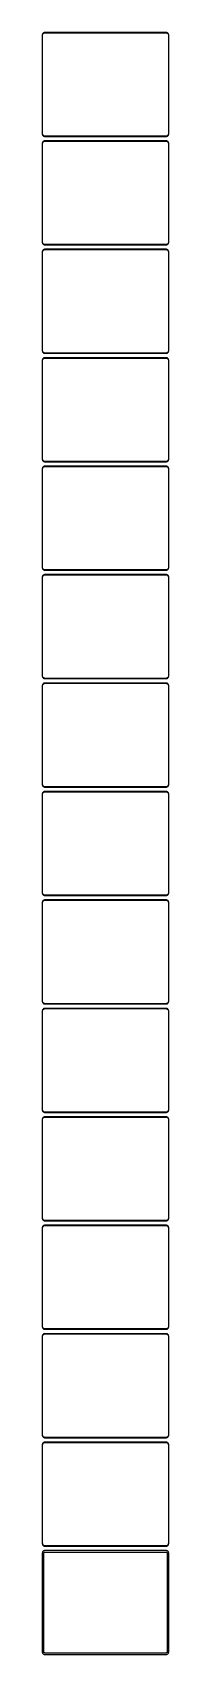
# Model space of a CAD drawing. Header units: metres. Extents: x -128 to 128, y 3180 to 6456.
import ezdxf

# ---------------------------------------------------------------- set-up
doc = ezdxf.new("R2010")
doc.units = ezdxf.units.M

msp = doc.modelspace()

# ---------------------------------------------------------------- linework, layer by layer
for p, q in [((-126.545, 6453.94), (-126.882, 6453.41)), ((-126.145, 6454.42), (-126.545, 6453.94)), ((-125.687, 6454.85), (-126.145, 6454.42)), ((-126.093, 6453.54), (-125.713, 6454)), ((-125.713, 6454), (-125.278, 6454.41)), ((-125.179, 6455.22), (-125.687, 6454.85)), ((-125.278, 6454.41), (-124.795, 6454.76)), ((-124.629, 6455.52), (-125.179, 6455.22)), ((-124.795, 6454.76), (-124.272, 6455.05)), ((-124.045, 6455.76), (-124.629, 6455.52)), ((-124.272, 6455.05), (-123.718, 6455.27)), ((-123.437, 6455.91), (-124.045, 6455.76)), ((-123.718, 6455.27), (-123.14, 6455.42)), ((-122.814, 6455.99), (-123.437, 6455.91)), ((-123.14, 6455.42), (-122.548, 6455.49)), ((122.814, 6455.99), (-122.814, 6455.99)), ((-122.548, 6455.49), (122.548, 6455.49)), ((122.548, 6455.49), (123.14, 6455.42)), ((123.437, 6455.91), (122.814, 6455.99)), ((123.14, 6455.42), (123.718, 6455.27)), ((124.045, 6455.76), (123.437, 6455.91)), ((123.718, 6455.27), (124.272, 6455.05)), ((124.629, 6455.52), (124.045, 6455.76)), ((124.272, 6455.05), (124.795, 6454.76)), ((125.179, 6455.22), (124.629, 6455.52)), ((124.795, 6454.76), (125.278, 6454.41)), ((125.687, 6454.85), (125.179, 6455.22)), ((125.278, 6454.41), (125.713, 6454)), ((126.145, 6454.42), (125.687, 6454.85)), ((125.713, 6454), (126.093, 6453.54)), ((126.545, 6453.94), (126.145, 6454.42)), ((126.882, 6453.41), (126.545, 6453.94)), ((-127.461, 6451.63), (-127.5, 6451)), ((-127.5, 6451), (-127.5, 6251)), ((-127.343, 6452.24), (-127.461, 6451.63)), ((-127.149, 6452.84), (-127.343, 6452.24)), ((-126.882, 6453.41), (-127.149, 6452.84)), ((-127, 6450.75), (-126.963, 6451.35)), ((-127, 6251.25), (-127, 6450.75)), ((-126.963, 6451.35), (-126.851, 6451.93)), ((-126.851, 6451.93), (-126.666, 6452.5)), ((-126.666, 6452.5), (-126.412, 6453.04)), ((-126.412, 6453.04), (-126.093, 6453.54)), ((126.093, 6453.54), (126.412, 6453.04)), ((126.412, 6453.04), (126.666, 6452.5)), ((126.666, 6452.5), (126.851, 6451.93)), ((126.851, 6451.93), (126.963, 6451.35)), ((127.149, 6452.84), (126.882, 6453.41)), ((126.963, 6451.35), (127, 6450.75)), ((127, 6450.75), (127, 6251.25)), ((127.343, 6452.24), (127.149, 6452.84)), ((127.461, 6451.63), (127.343, 6452.24)), ((127.5, 6451), (127.461, 6451.63)), ((127.5, 6251), (127.5, 6451)), ((-127.5, 6251), (-127.461, 6250.37)), ((-127.461, 6232.63), (-127.5, 6232)), ((-127.5, 6232), (-127.5, 6032)), ((-127.461, 6250.37), (-127.343, 6249.76)), ((-127.343, 6233.24), (-127.461, 6232.63)), ((-127.343, 6249.76), (-127.149, 6249.16)), ((-127.149, 6233.84), (-127.343, 6233.24)), ((-127.149, 6249.16), (-126.882, 6248.59)), ((-126.882, 6234.41), (-127.149, 6233.84)), ((-126.963, 6250.65), (-127, 6251.25)), ((-127, 6231.75), (-126.963, 6232.35)), ((-127, 6032.25), (-127, 6231.75)), ((-126.851, 6250.07), (-126.963, 6250.65)), ((-126.963, 6232.35), (-126.851, 6232.93)), ((-126.882, 6248.59), (-126.545, 6248.06)), ((-126.545, 6234.94), (-126.882, 6234.41)), ((-126.666, 6249.5), (-126.851, 6250.07)), ((-126.851, 6232.93), (-126.666, 6233.5)), ((-126.412, 6248.96), (-126.666, 6249.5)), ((-126.666, 6233.5), (-126.412, 6234.04)), ((-126.545, 6248.06), (-126.145, 6247.58)), ((-126.145, 6235.42), (-126.545, 6234.94)), ((-126.093, 6248.46), (-126.412, 6248.96)), ((-126.412, 6234.04), (-126.093, 6234.54)), ((-126.145, 6247.58), (-125.687, 6247.15)), ((-125.687, 6235.85), (-126.145, 6235.42)), ((-125.713, 6248), (-126.093, 6248.46)), ((-126.093, 6234.54), (-125.713, 6235)), ((-125.278, 6247.59), (-125.713, 6248)), ((-125.713, 6235), (-125.278, 6235.41)), ((-125.687, 6247.15), (-125.179, 6246.78)), ((-125.179, 6236.22), (-125.687, 6235.85)), ((-124.795, 6247.24), (-125.278, 6247.59)), ((-125.278, 6235.41), (-124.795, 6235.76)), ((-125.179, 6246.78), (-124.629, 6246.48)), ((-124.629, 6236.52), (-125.179, 6236.22)), ((-124.272, 6246.95), (-124.795, 6247.24)), ((-124.795, 6235.76), (-124.272, 6236.05)), ((-124.629, 6246.48), (-124.045, 6246.24)), ((-124.045, 6236.76), (-124.629, 6236.52)), ((-123.718, 6246.73), (-124.272, 6246.95)), ((-124.272, 6236.05), (-123.718, 6236.27)), ((-124.045, 6246.24), (-123.437, 6246.09)), ((-123.437, 6236.91), (-124.045, 6236.76)), ((-123.14, 6246.58), (-123.718, 6246.73)), ((-123.718, 6236.27), (-123.14, 6236.42)), ((-123.437, 6246.09), (-122.814, 6246.01)), ((-122.814, 6236.99), (-123.437, 6236.91)), ((-122.548, 6246.51), (-123.14, 6246.58)), ((-123.14, 6236.42), (-122.548, 6236.49)), ((-122.814, 6246.01), (122.814, 6246.01)), ((122.814, 6236.99), (-122.814, 6236.99)), ((122.548, 6246.51), (-122.548, 6246.51)), ((-122.548, 6236.49), (122.548, 6236.49)), ((123.14, 6246.58), (122.548, 6246.51)), ((122.548, 6236.49), (123.14, 6236.42)), ((122.814, 6246.01), (123.437, 6246.09)), ((123.437, 6236.91), (122.814, 6236.99)), ((123.718, 6246.73), (123.14, 6246.58)), ((123.14, 6236.42), (123.718, 6236.27)), ((123.437, 6246.09), (124.045, 6246.24)), ((124.045, 6236.76), (123.437, 6236.91)), ((124.272, 6246.95), (123.718, 6246.73)), ((123.718, 6236.27), (124.272, 6236.05)), ((124.045, 6246.24), (124.629, 6246.48)), ((124.629, 6236.52), (124.045, 6236.76)), ((124.795, 6247.24), (124.272, 6246.95)), ((124.272, 6236.05), (124.795, 6235.76)), ((124.629, 6246.48), (125.179, 6246.78)), ((125.179, 6236.22), (124.629, 6236.52)), ((125.278, 6247.59), (124.795, 6247.24)), ((124.795, 6235.76), (125.278, 6235.41)), ((125.179, 6246.78), (125.687, 6247.15)), ((125.687, 6235.85), (125.179, 6236.22)), ((125.713, 6248), (125.278, 6247.59)), ((125.278, 6235.41), (125.713, 6235)), ((125.687, 6247.15), (126.145, 6247.58)), ((126.145, 6235.42), (125.687, 6235.85)), ((126.093, 6248.46), (125.713, 6248)), ((125.713, 6235), (126.093, 6234.54)), ((126.412, 6248.96), (126.093, 6248.46)), ((126.093, 6234.54), (126.412, 6234.04)), ((126.145, 6247.58), (126.545, 6248.06)), ((126.545, 6234.94), (126.145, 6235.42)), ((126.666, 6249.5), (126.412, 6248.96)), ((126.412, 6234.04), (126.666, 6233.5)), ((126.545, 6248.06), (126.882, 6248.59)), ((126.882, 6234.41), (126.545, 6234.94)), ((126.851, 6250.07), (126.666, 6249.5)), ((126.666, 6233.5), (126.851, 6232.93)), ((126.963, 6250.65), (126.851, 6250.07)), ((126.851, 6232.93), (126.963, 6232.35)), ((126.882, 6248.59), (127.149, 6249.16)), ((127.149, 6233.84), (126.882, 6234.41)), ((127, 6251.25), (126.963, 6250.65)), ((126.963, 6232.35), (127, 6231.75)), ((127, 6231.75), (127, 6032.25)), ((127.149, 6249.16), (127.343, 6249.76)), ((127.343, 6233.24), (127.149, 6233.84)), ((127.343, 6249.76), (127.461, 6250.37)), ((127.461, 6232.63), (127.343, 6233.24)), ((127.461, 6250.37), (127.5, 6251)), ((127.5, 6232), (127.461, 6232.63)), ((127.5, 6032), (127.5, 6232)), ((-127.5, 6032), (-127.461, 6031.37)), ((-127.461, 6031.37), (-127.343, 6030.76)), ((-127.343, 6030.76), (-127.149, 6030.16)), ((-127.149, 6030.16), (-126.882, 6029.59)), ((-126.963, 6031.65), (-127, 6032.25)), ((-126.851, 6031.07), (-126.963, 6031.65)), ((-126.882, 6029.59), (-126.545, 6029.06)), ((-126.666, 6030.5), (-126.851, 6031.07)), ((-126.412, 6029.96), (-126.666, 6030.5)), ((-126.545, 6029.06), (-126.145, 6028.58)), ((-126.093, 6029.46), (-126.412, 6029.96)), ((-126.145, 6028.58), (-125.687, 6028.15)), ((-125.713, 6029), (-126.093, 6029.46)), ((-125.278, 6028.59), (-125.713, 6029)), ((-125.687, 6028.15), (-125.179, 6027.78)), ((-124.795, 6028.24), (-125.278, 6028.59)), ((-124.272, 6027.95), (-124.795, 6028.24)), ((-123.718, 6027.73), (-124.272, 6027.95)), ((124.272, 6027.95), (123.718, 6027.73)), ((124.795, 6028.24), (124.272, 6027.95)), ((125.278, 6028.59), (124.795, 6028.24)), ((125.179, 6027.78), (125.687, 6028.15)), ((125.713, 6029), (125.278, 6028.59)), ((125.687, 6028.15), (126.145, 6028.58)), ((126.093, 6029.46), (125.713, 6029)), ((126.412, 6029.96), (126.093, 6029.46)), ((126.145, 6028.58), (126.545, 6029.06)), ((126.666, 6030.5), (126.412, 6029.96)), ((126.545, 6029.06), (126.882, 6029.59)), ((126.851, 6031.07), (126.666, 6030.5)), ((126.963, 6031.65), (126.851, 6031.07)), ((126.882, 6029.59), (127.149, 6030.16)), ((127, 6032.25), (126.963, 6031.65)), ((127.149, 6030.16), (127.343, 6030.76)), ((127.343, 6030.76), (127.461, 6031.37)), ((127.461, 6031.37), (127.5, 6032)), ((-127.461, 6013.63), (-127.5, 6013)), ((-127.5, 6013), (-127.5, 5813)), ((-127.343, 6014.24), (-127.461, 6013.63)), ((-127.149, 6014.84), (-127.343, 6014.24)), ((-126.882, 6015.41), (-127.149, 6014.84)), ((-127, 6012.75), (-126.963, 6013.35)), ((-127, 5813.25), (-127, 6012.75)), ((-126.963, 6013.35), (-126.851, 6013.93)), ((-126.545, 6015.94), (-126.882, 6015.41)), ((-126.851, 6013.93), (-126.666, 6014.5)), ((-126.666, 6014.5), (-126.412, 6015.04)), ((-126.145, 6016.42), (-126.545, 6015.94)), ((-126.412, 6015.04), (-126.093, 6015.54)), ((-125.687, 6016.85), (-126.145, 6016.42)), ((-126.093, 6015.54), (-125.713, 6016)), ((-125.713, 6016), (-125.278, 6016.41)), ((-125.179, 6017.22), (-125.687, 6016.85)), ((-125.278, 6016.41), (-124.795, 6016.76)), ((-125.179, 6027.78), (-124.629, 6027.48)), ((-124.629, 6017.52), (-125.179, 6017.22)), ((-124.795, 6016.76), (-124.272, 6017.05)), ((-124.629, 6027.48), (-124.045, 6027.24)), ((-124.045, 6017.76), (-124.629, 6017.52)), ((-124.272, 6017.05), (-123.718, 6017.27)), ((-124.045, 6027.24), (-123.437, 6027.09)), ((-123.437, 6017.91), (-124.045, 6017.76)), ((-123.14, 6027.58), (-123.718, 6027.73)), ((-123.718, 6017.27), (-123.14, 6017.42)), ((-123.437, 6027.09), (-122.814, 6027.01)), ((-122.814, 6017.99), (-123.437, 6017.91)), ((-122.548, 6027.51), (-123.14, 6027.58)), ((-123.14, 6017.42), (-122.548, 6017.49)), ((-122.814, 6027.01), (122.814, 6027.01)), ((122.814, 6017.99), (-122.814, 6017.99)), ((122.548, 6027.51), (-122.548, 6027.51)), ((-122.548, 6017.49), (122.548, 6017.49)), ((123.14, 6027.58), (122.548, 6027.51)), ((122.548, 6017.49), (123.14, 6017.42)), ((122.814, 6027.01), (123.437, 6027.09)), ((123.437, 6017.91), (122.814, 6017.99)), ((123.718, 6027.73), (123.14, 6027.58)), ((123.14, 6017.42), (123.718, 6017.27)), ((123.437, 6027.09), (124.045, 6027.24)), ((124.045, 6017.76), (123.437, 6017.91)), ((123.718, 6017.27), (124.272, 6017.05)), ((124.045, 6027.24), (124.629, 6027.48)), ((124.629, 6017.52), (124.045, 6017.76)), ((124.272, 6017.05), (124.795, 6016.76)), ((124.629, 6027.48), (125.179, 6027.78)), ((125.179, 6017.22), (124.629, 6017.52)), ((124.795, 6016.76), (125.278, 6016.41)), ((125.687, 6016.85), (125.179, 6017.22)), ((125.278, 6016.41), (125.713, 6016)), ((126.145, 6016.42), (125.687, 6016.85)), ((125.713, 6016), (126.093, 6015.54)), ((126.093, 6015.54), (126.412, 6015.04)), ((126.545, 6015.94), (126.145, 6016.42)), ((126.412, 6015.04), (126.666, 6014.5)), ((126.882, 6015.41), (126.545, 6015.94)), ((126.666, 6014.5), (126.851, 6013.93)), ((126.851, 6013.93), (126.963, 6013.35)), ((127.149, 6014.84), (126.882, 6015.41)), ((126.963, 6013.35), (127, 6012.75)), ((127, 6012.75), (127, 5813.25)), ((127.343, 6014.24), (127.149, 6014.84)), ((127.461, 6013.63), (127.343, 6014.24)), ((127.5, 6013), (127.461, 6013.63)), ((127.5, 5813), (127.5, 6013)), ((-127.5, 5813), (-127.461, 5812.37)), ((-127.461, 5812.37), (-127.343, 5811.76)), ((-127.343, 5811.76), (-127.149, 5811.16)), ((-127.149, 5811.16), (-126.882, 5810.59)), ((-126.963, 5812.65), (-127, 5813.25)), ((-126.851, 5812.07), (-126.963, 5812.65)), ((-126.882, 5810.59), (-126.545, 5810.06)), ((-126.666, 5811.5), (-126.851, 5812.07)), ((-126.412, 5810.96), (-126.666, 5811.5)), ((-126.545, 5810.06), (-126.145, 5809.58)), ((-126.093, 5810.46), (-126.412, 5810.96)), ((-126.145, 5809.58), (-125.687, 5809.15)), ((-125.713, 5810), (-126.093, 5810.46)), ((-125.278, 5809.59), (-125.713, 5810)), ((-125.687, 5809.15), (-125.179, 5808.78)), ((-124.795, 5809.24), (-125.278, 5809.59)), ((-125.179, 5808.78), (-124.629, 5808.48)), ((-124.629, 5798.52), (-125.179, 5798.22)), ((-124.272, 5808.95), (-124.795, 5809.24)), ((-124.629, 5808.48), (-124.045, 5808.24)), ((-124.045, 5798.76), (-124.629, 5798.52)), ((-123.718, 5808.73), (-124.272, 5808.95)), ((-124.045, 5808.24), (-123.437, 5808.09)), ((-123.437, 5798.91), (-124.045, 5798.76)), ((-123.14, 5808.58), (-123.718, 5808.73)), ((-123.437, 5808.09), (-122.814, 5808.01)), ((-122.814, 5798.99), (-123.437, 5798.91)), ((-122.548, 5808.51), (-123.14, 5808.58)), ((-123.14, 5798.42), (-122.548, 5798.49)), ((-122.814, 5808.01), (122.814, 5808.01)), ((122.814, 5798.99), (-122.814, 5798.99)), ((122.548, 5808.51), (-122.548, 5808.51)), ((-122.548, 5798.49), (122.548, 5798.49)), ((123.14, 5808.58), (122.548, 5808.51)), ((122.548, 5798.49), (123.14, 5798.42)), ((122.814, 5808.01), (123.437, 5808.09)), ((123.437, 5798.91), (122.814, 5798.99)), ((123.718, 5808.73), (123.14, 5808.58)), ((123.437, 5808.09), (124.045, 5808.24)), ((124.045, 5798.76), (123.437, 5798.91)), ((124.272, 5808.95), (123.718, 5808.73)), ((124.045, 5808.24), (124.629, 5808.48)), ((124.629, 5798.52), (124.045, 5798.76)), ((124.795, 5809.24), (124.272, 5808.95)), ((124.629, 5808.48), (125.179, 5808.78)), ((125.179, 5798.22), (124.629, 5798.52)), ((125.278, 5809.59), (124.795, 5809.24)), ((125.179, 5808.78), (125.687, 5809.15)), ((125.713, 5810), (125.278, 5809.59)), ((125.687, 5809.15), (126.145, 5809.58)), ((126.093, 5810.46), (125.713, 5810)), ((126.412, 5810.96), (126.093, 5810.46)), ((126.145, 5809.58), (126.545, 5810.06)), ((126.666, 5811.5), (126.412, 5810.96)), ((126.545, 5810.06), (126.882, 5810.59)), ((126.851, 5812.07), (126.666, 5811.5)), ((126.963, 5812.65), (126.851, 5812.07)), ((126.882, 5810.59), (127.149, 5811.16)), ((127, 5813.25), (126.963, 5812.65)), ((127.149, 5811.16), (127.343, 5811.76)), ((127.343, 5811.76), (127.461, 5812.37)), ((127.461, 5812.37), (127.5, 5813)), ((-127.461, 5794.63), (-127.5, 5794)), ((-127.5, 5794), (-127.5, 5594)), ((-127.343, 5795.24), (-127.461, 5794.63)), ((-127.149, 5795.84), (-127.343, 5795.24)), ((-126.882, 5796.41), (-127.149, 5795.84)), ((-127, 5793.75), (-126.963, 5794.35)), ((-127, 5594.25), (-127, 5793.75)), ((-126.963, 5794.35), (-126.851, 5794.93)), ((-126.545, 5796.94), (-126.882, 5796.41)), ((-126.851, 5794.93), (-126.666, 5795.5)), ((-126.666, 5795.5), (-126.412, 5796.04)), ((-126.145, 5797.42), (-126.545, 5796.94)), ((-126.412, 5796.04), (-126.093, 5796.54)), ((-125.687, 5797.85), (-126.145, 5797.42)), ((-126.093, 5796.54), (-125.713, 5797)), ((-125.713, 5797), (-125.278, 5797.41)), ((-125.179, 5798.22), (-125.687, 5797.85)), ((-125.278, 5797.41), (-124.795, 5797.76)), ((-124.795, 5797.76), (-124.272, 5798.05)), ((-124.272, 5798.05), (-123.718, 5798.27)), ((-123.718, 5798.27), (-123.14, 5798.42)), ((123.14, 5798.42), (123.718, 5798.27)), ((123.718, 5798.27), (124.272, 5798.05)), ((124.272, 5798.05), (124.795, 5797.76)), ((124.795, 5797.76), (125.278, 5797.41)), ((125.687, 5797.85), (125.179, 5798.22)), ((125.278, 5797.41), (125.713, 5797)), ((126.145, 5797.42), (125.687, 5797.85)), ((125.713, 5797), (126.093, 5796.54)), ((126.093, 5796.54), (126.412, 5796.04)), ((126.545, 5796.94), (126.145, 5797.42)), ((126.412, 5796.04), (126.666, 5795.5)), ((126.882, 5796.41), (126.545, 5796.94)), ((126.666, 5795.5), (126.851, 5794.93)), ((126.851, 5794.93), (126.963, 5794.35)), ((127.149, 5795.84), (126.882, 5796.41)), ((126.963, 5794.35), (127, 5793.75)), ((127, 5793.75), (127, 5594.25)), ((127.343, 5795.24), (127.149, 5795.84)), ((127.461, 5794.63), (127.343, 5795.24)), ((127.5, 5794), (127.461, 5794.63)), ((127.5, 5594), (127.5, 5794)), ((-127.5, 5594), (-127.461, 5593.37)), ((-127.461, 5575.63), (-127.5, 5575)), ((-127.5, 5575), (-127.5, 5375)), ((-127.461, 5593.37), (-127.343, 5592.76)), ((-127.343, 5576.24), (-127.461, 5575.63)), ((-127.343, 5592.76), (-127.149, 5592.16)), ((-127.149, 5576.84), (-127.343, 5576.24)), ((-127.149, 5592.16), (-126.882, 5591.59)), ((-126.882, 5577.41), (-127.149, 5576.84)), ((-126.963, 5593.65), (-127, 5594.25)), ((-127, 5574.75), (-126.963, 5575.35)), ((-127, 5375.25), (-127, 5574.75)), ((-126.851, 5593.07), (-126.963, 5593.65)), ((-126.963, 5575.35), (-126.851, 5575.93)), ((-126.882, 5591.59), (-126.545, 5591.06)), ((-126.545, 5577.94), (-126.882, 5577.41)), ((-126.666, 5592.5), (-126.851, 5593.07)), ((-126.851, 5575.93), (-126.666, 5576.5)), ((-126.412, 5591.96), (-126.666, 5592.5)), ((-126.666, 5576.5), (-126.412, 5577.04)), ((-126.545, 5591.06), (-126.145, 5590.58)), ((-126.145, 5578.42), (-126.545, 5577.94)), ((-126.093, 5591.46), (-126.412, 5591.96)), ((-126.412, 5577.04), (-126.093, 5577.54)), ((-126.145, 5590.58), (-125.687, 5590.15)), ((-125.687, 5578.85), (-126.145, 5578.42)), ((-125.713, 5591), (-126.093, 5591.46)), ((-126.093, 5577.54), (-125.713, 5578)), ((-125.278, 5590.59), (-125.713, 5591)), ((-125.713, 5578), (-125.278, 5578.41)), ((-125.687, 5590.15), (-125.179, 5589.78)), ((-125.179, 5579.22), (-125.687, 5578.85)), ((-124.795, 5590.24), (-125.278, 5590.59)), ((-125.278, 5578.41), (-124.795, 5578.76)), ((-125.179, 5589.78), (-124.629, 5589.48)), ((-124.629, 5579.52), (-125.179, 5579.22)), ((-124.272, 5589.95), (-124.795, 5590.24)), ((-124.795, 5578.76), (-124.272, 5579.05)), ((-124.629, 5589.48), (-124.045, 5589.24)), ((-124.045, 5579.76), (-124.629, 5579.52)), ((-123.718, 5589.73), (-124.272, 5589.95)), ((-124.272, 5579.05), (-123.718, 5579.27)), ((-124.045, 5589.24), (-123.437, 5589.09)), ((-123.437, 5579.91), (-124.045, 5579.76)), ((-123.14, 5589.58), (-123.718, 5589.73)), ((-123.718, 5579.27), (-123.14, 5579.42)), ((-123.437, 5589.09), (-122.814, 5589.01)), ((-122.814, 5579.99), (-123.437, 5579.91)), ((-122.548, 5589.51), (-123.14, 5589.58)), ((-123.14, 5579.42), (-122.548, 5579.49)), ((-122.814, 5589.01), (122.814, 5589.01)), ((122.814, 5579.99), (-122.814, 5579.99)), ((122.548, 5589.51), (-122.548, 5589.51)), ((-122.548, 5579.49), (122.548, 5579.49)), ((123.14, 5589.58), (122.548, 5589.51)), ((122.548, 5579.49), (123.14, 5579.42)), ((122.814, 5589.01), (123.437, 5589.09)), ((123.437, 5579.91), (122.814, 5579.99)), ((123.718, 5589.73), (123.14, 5589.58)), ((123.14, 5579.42), (123.718, 5579.27)), ((123.437, 5589.09), (124.045, 5589.24)), ((124.045, 5579.76), (123.437, 5579.91)), ((124.272, 5589.95), (123.718, 5589.73)), ((123.718, 5579.27), (124.272, 5579.05)), ((124.045, 5589.24), (124.629, 5589.48)), ((124.629, 5579.52), (124.045, 5579.76)), ((124.795, 5590.24), (124.272, 5589.95)), ((124.272, 5579.05), (124.795, 5578.76)), ((124.629, 5589.48), (125.179, 5589.78)), ((125.179, 5579.22), (124.629, 5579.52)), ((125.278, 5590.59), (124.795, 5590.24)), ((124.795, 5578.76), (125.278, 5578.41)), ((125.179, 5589.78), (125.687, 5590.15)), ((125.687, 5578.85), (125.179, 5579.22)), ((125.713, 5591), (125.278, 5590.59)), ((125.278, 5578.41), (125.713, 5578)), ((125.687, 5590.15), (126.145, 5590.58)), ((126.145, 5578.42), (125.687, 5578.85)), ((126.093, 5591.46), (125.713, 5591)), ((125.713, 5578), (126.093, 5577.54)), ((126.412, 5591.96), (126.093, 5591.46)), ((126.093, 5577.54), (126.412, 5577.04)), ((126.145, 5590.58), (126.545, 5591.06)), ((126.545, 5577.94), (126.145, 5578.42)), ((126.666, 5592.5), (126.412, 5591.96)), ((126.412, 5577.04), (126.666, 5576.5)), ((126.545, 5591.06), (126.882, 5591.59)), ((126.882, 5577.41), (126.545, 5577.94)), ((126.851, 5593.07), (126.666, 5592.5)), ((126.666, 5576.5), (126.851, 5575.93)), ((126.963, 5593.65), (126.851, 5593.07)), ((126.851, 5575.93), (126.963, 5575.35)), ((126.882, 5591.59), (127.149, 5592.16)), ((127.149, 5576.84), (126.882, 5577.41)), ((127, 5594.25), (126.963, 5593.65)), ((126.963, 5575.35), (127, 5574.75)), ((127, 5574.75), (127, 5375.25)), ((127.149, 5592.16), (127.343, 5592.76)), ((127.343, 5576.24), (127.149, 5576.84)), ((127.343, 5592.76), (127.461, 5593.37)), ((127.461, 5575.63), (127.343, 5576.24)), ((127.461, 5593.37), (127.5, 5594)), ((127.5, 5575), (127.461, 5575.63)), ((127.5, 5375), (127.5, 5575)), ((-127.5, 5375), (-127.461, 5374.37)), ((-127.461, 5374.37), (-127.343, 5373.76)), ((-127.343, 5373.76), (-127.149, 5373.16)), ((-127.149, 5373.16), (-126.882, 5372.59)), ((-126.963, 5374.65), (-127, 5375.25)), ((-126.851, 5374.07), (-126.963, 5374.65)), ((-126.666, 5373.5), (-126.851, 5374.07)), ((-126.412, 5372.96), (-126.666, 5373.5)), ((-126.093, 5372.46), (-126.412, 5372.96)), ((126.412, 5372.96), (126.093, 5372.46)), ((126.666, 5373.5), (126.412, 5372.96)), ((126.851, 5374.07), (126.666, 5373.5)), ((126.963, 5374.65), (126.851, 5374.07)), ((126.882, 5372.59), (127.149, 5373.16)), ((127, 5375.25), (126.963, 5374.65)), ((127.149, 5373.16), (127.343, 5373.76)), ((127.343, 5373.76), (127.461, 5374.37)), ((127.461, 5374.37), (127.5, 5375)), ((-127.461, 5356.63), (-127.5, 5356)), ((-127.5, 5356), (-127.5, 5156)), ((-127.343, 5357.24), (-127.461, 5356.63)), ((-127.149, 5357.84), (-127.343, 5357.24)), ((-126.882, 5358.41), (-127.149, 5357.84)), ((-127, 5355.75), (-126.963, 5356.35)), ((-127, 5156.25), (-127, 5355.75)), ((-126.963, 5356.35), (-126.851, 5356.93)), ((-126.882, 5372.59), (-126.545, 5372.06)), ((-126.545, 5358.94), (-126.882, 5358.41)), ((-126.851, 5356.93), (-126.666, 5357.5)), ((-126.666, 5357.5), (-126.412, 5358.04)), ((-126.545, 5372.06), (-126.145, 5371.58)), ((-126.145, 5359.42), (-126.545, 5358.94)), ((-126.412, 5358.04), (-126.093, 5358.54)), ((-126.145, 5371.58), (-125.687, 5371.15)), ((-125.687, 5359.85), (-126.145, 5359.42)), ((-125.713, 5372), (-126.093, 5372.46)), ((-126.093, 5358.54), (-125.713, 5359)), ((-125.278, 5371.59), (-125.713, 5372)), ((-125.713, 5359), (-125.278, 5359.41)), ((-125.687, 5371.15), (-125.179, 5370.78)), ((-125.179, 5360.22), (-125.687, 5359.85)), ((-124.795, 5371.24), (-125.278, 5371.59)), ((-125.278, 5359.41), (-124.795, 5359.76)), ((-125.179, 5370.78), (-124.629, 5370.48)), ((-124.629, 5360.52), (-125.179, 5360.22)), ((-124.272, 5370.95), (-124.795, 5371.24)), ((-124.795, 5359.76), (-124.272, 5360.05)), ((-124.629, 5370.48), (-124.045, 5370.24)), ((-124.045, 5360.76), (-124.629, 5360.52)), ((-123.718, 5370.73), (-124.272, 5370.95)), ((-124.272, 5360.05), (-123.718, 5360.27)), ((-124.045, 5370.24), (-123.437, 5370.09)), ((-123.437, 5360.91), (-124.045, 5360.76)), ((-123.14, 5370.58), (-123.718, 5370.73)), ((-123.718, 5360.27), (-123.14, 5360.42)), ((-123.437, 5370.09), (-122.814, 5370.01)), ((-122.814, 5360.99), (-123.437, 5360.91)), ((-122.548, 5370.51), (-123.14, 5370.58)), ((-123.14, 5360.42), (-122.548, 5360.49)), ((-122.814, 5370.01), (122.814, 5370.01)), ((122.814, 5360.99), (-122.814, 5360.99)), ((122.548, 5370.51), (-122.548, 5370.51)), ((-122.548, 5360.49), (122.548, 5360.49)), ((123.14, 5370.58), (122.548, 5370.51)), ((122.548, 5360.49), (123.14, 5360.42)), ((122.814, 5370.01), (123.437, 5370.09)), ((123.437, 5360.91), (122.814, 5360.99)), ((123.718, 5370.73), (123.14, 5370.58)), ((123.14, 5360.42), (123.718, 5360.27)), ((123.437, 5370.09), (124.045, 5370.24)), ((124.045, 5360.76), (123.437, 5360.91)), ((124.272, 5370.95), (123.718, 5370.73)), ((123.718, 5360.27), (124.272, 5360.05)), ((124.045, 5370.24), (124.629, 5370.48)), ((124.629, 5360.52), (124.045, 5360.76)), ((124.795, 5371.24), (124.272, 5370.95)), ((124.272, 5360.05), (124.795, 5359.76)), ((124.629, 5370.48), (125.179, 5370.78)), ((125.179, 5360.22), (124.629, 5360.52)), ((125.278, 5371.59), (124.795, 5371.24)), ((124.795, 5359.76), (125.278, 5359.41)), ((125.179, 5370.78), (125.687, 5371.15)), ((125.687, 5359.85), (125.179, 5360.22)), ((125.713, 5372), (125.278, 5371.59)), ((125.278, 5359.41), (125.713, 5359)), ((125.687, 5371.15), (126.145, 5371.58)), ((126.145, 5359.42), (125.687, 5359.85)), ((126.093, 5372.46), (125.713, 5372)), ((125.713, 5359), (126.093, 5358.54)), ((126.093, 5358.54), (126.412, 5358.04)), ((126.145, 5371.58), (126.545, 5372.06)), ((126.545, 5358.94), (126.145, 5359.42)), ((126.412, 5358.04), (126.666, 5357.5)), ((126.545, 5372.06), (126.882, 5372.59)), ((126.882, 5358.41), (126.545, 5358.94)), ((126.666, 5357.5), (126.851, 5356.93)), ((126.851, 5356.93), (126.963, 5356.35)), ((127.149, 5357.84), (126.882, 5358.41)), ((126.963, 5356.35), (127, 5355.75)), ((127, 5355.75), (127, 5156.25)), ((127.343, 5357.24), (127.149, 5357.84)), ((127.461, 5356.63), (127.343, 5357.24)), ((127.5, 5356), (127.461, 5356.63)), ((127.5, 5156), (127.5, 5356)), ((-127.5, 5156), (-127.461, 5155.37)), ((-127.461, 5155.37), (-127.343, 5154.76)), ((-127.343, 5154.76), (-127.149, 5154.16)), ((-127.149, 5154.16), (-126.882, 5153.59)), ((-126.963, 5155.65), (-127, 5156.25)), ((-126.851, 5155.07), (-126.963, 5155.65)), ((-126.882, 5153.59), (-126.545, 5153.06)), ((-126.666, 5154.5), (-126.851, 5155.07)), ((-126.412, 5153.96), (-126.666, 5154.5)), ((-126.545, 5153.06), (-126.145, 5152.58)), ((-126.093, 5153.46), (-126.412, 5153.96)), ((-126.145, 5152.58), (-125.687, 5152.15)), ((-125.713, 5153), (-126.093, 5153.46)), ((-125.278, 5152.59), (-125.713, 5153)), ((-125.687, 5152.15), (-125.179, 5151.78)), ((-124.795, 5152.24), (-125.278, 5152.59)), ((-125.179, 5151.78), (-124.629, 5151.48)), ((-124.272, 5151.95), (-124.795, 5152.24)), ((-124.629, 5151.48), (-124.045, 5151.24)), ((-123.718, 5151.73), (-124.272, 5151.95)), ((-124.045, 5151.24), (-123.437, 5151.09)), ((-123.14, 5151.58), (-123.718, 5151.73)), ((-123.437, 5151.09), (-122.814, 5151.01)), ((-122.548, 5151.51), (-123.14, 5151.58)), ((-122.814, 5151.01), (122.814, 5151.01)), ((122.548, 5151.51), (-122.548, 5151.51)), ((123.14, 5151.58), (122.548, 5151.51)), ((122.814, 5151.01), (123.437, 5151.09)), ((123.718, 5151.73), (123.14, 5151.58)), ((123.437, 5151.09), (124.045, 5151.24)), ((124.272, 5151.95), (123.718, 5151.73)), ((124.045, 5151.24), (124.629, 5151.48)), ((124.795, 5152.24), (124.272, 5151.95)), ((124.629, 5151.48), (125.179, 5151.78)), ((125.278, 5152.59), (124.795, 5152.24)), ((125.179, 5151.78), (125.687, 5152.15)), ((125.713, 5153), (125.278, 5152.59)), ((125.687, 5152.15), (126.145, 5152.58)), ((126.093, 5153.46), (125.713, 5153)), ((126.412, 5153.96), (126.093, 5153.46)), ((126.145, 5152.58), (126.545, 5153.06)), ((126.666, 5154.5), (126.412, 5153.96)), ((126.545, 5153.06), (126.882, 5153.59)), ((126.851, 5155.07), (126.666, 5154.5)), ((126.963, 5155.65), (126.851, 5155.07)), ((126.882, 5153.59), (127.149, 5154.16)), ((127, 5156.25), (126.963, 5155.65)), ((127.149, 5154.16), (127.343, 5154.76)), ((127.343, 5154.76), (127.461, 5155.37)), ((127.461, 5155.37), (127.5, 5156)), ((-127.461, 5137.63), (-127.5, 5137)), ((-127.5, 5137), (-127.5, 4937)), ((-127.343, 5138.24), (-127.461, 5137.63)), ((-127.149, 5138.84), (-127.343, 5138.24)), ((-126.882, 5139.41), (-127.149, 5138.84)), ((-127, 5136.75), (-126.963, 5137.35)), ((-127, 4937.25), (-127, 5136.75)), ((-126.963, 5137.35), (-126.851, 5137.93)), ((-126.545, 5139.94), (-126.882, 5139.41)), ((-126.851, 5137.93), (-126.666, 5138.5)), ((-126.666, 5138.5), (-126.412, 5139.04)), ((-126.145, 5140.42), (-126.545, 5139.94)), ((-126.412, 5139.04), (-126.093, 5139.54)), ((-125.687, 5140.85), (-126.145, 5140.42)), ((-126.093, 5139.54), (-125.713, 5140)), ((-125.713, 5140), (-125.278, 5140.41)), ((-125.179, 5141.22), (-125.687, 5140.85)), ((-125.278, 5140.41), (-124.795, 5140.76)), ((-124.629, 5141.52), (-125.179, 5141.22)), ((-124.795, 5140.76), (-124.272, 5141.05)), ((-124.045, 5141.76), (-124.629, 5141.52)), ((-124.272, 5141.05), (-123.718, 5141.27)), ((-123.437, 5141.91), (-124.045, 5141.76)), ((-123.718, 5141.27), (-123.14, 5141.42)), ((-122.814, 5141.99), (-123.437, 5141.91)), ((-123.14, 5141.42), (-122.548, 5141.49)), ((122.814, 5141.99), (-122.814, 5141.99)), ((-122.548, 5141.49), (122.548, 5141.49)), ((122.548, 5141.49), (123.14, 5141.42)), ((123.437, 5141.91), (122.814, 5141.99)), ((123.14, 5141.42), (123.718, 5141.27)), ((124.045, 5141.76), (123.437, 5141.91)), ((123.718, 5141.27), (124.272, 5141.05)), ((124.629, 5141.52), (124.045, 5141.76)), ((124.272, 5141.05), (124.795, 5140.76)), ((125.179, 5141.22), (124.629, 5141.52)), ((124.795, 5140.76), (125.278, 5140.41)), ((125.687, 5140.85), (125.179, 5141.22)), ((125.278, 5140.41), (125.713, 5140)), ((126.145, 5140.42), (125.687, 5140.85)), ((125.713, 5140), (126.093, 5139.54)), ((126.093, 5139.54), (126.412, 5139.04)), ((126.545, 5139.94), (126.145, 5140.42)), ((126.412, 5139.04), (126.666, 5138.5)), ((126.882, 5139.41), (126.545, 5139.94)), ((126.666, 5138.5), (126.851, 5137.93)), ((126.851, 5137.93), (126.963, 5137.35)), ((127.149, 5138.84), (126.882, 5139.41)), ((126.963, 5137.35), (127, 5136.75)), ((127, 5136.75), (127, 4937.25)), ((127.343, 5138.24), (127.149, 5138.84)), ((127.461, 5137.63), (127.343, 5138.24)), ((127.5, 5137), (127.461, 5137.63)), ((127.5, 4937), (127.5, 5137)), ((-127.5, 4937), (-127.461, 4936.37)), ((-127.461, 4918.63), (-127.5, 4918)), ((-127.5, 4918), (-127.5, 4718)), ((-127.461, 4936.37), (-127.343, 4935.76)), ((-127.343, 4919.24), (-127.461, 4918.63)), ((-127.343, 4935.76), (-127.149, 4935.16)), ((-127.149, 4919.84), (-127.343, 4919.24)), ((-127.149, 4935.16), (-126.882, 4934.59)), ((-126.882, 4920.41), (-127.149, 4919.84)), ((-126.963, 4936.65), (-127, 4937.25)), ((-127, 4917.75), (-126.963, 4918.35)), ((-127, 4718.25), (-127, 4917.75)), ((-126.851, 4936.07), (-126.963, 4936.65)), ((-126.963, 4918.35), (-126.851, 4918.93)), ((-126.882, 4934.59), (-126.545, 4934.06)), ((-126.545, 4920.94), (-126.882, 4920.41)), ((-126.666, 4935.5), (-126.851, 4936.07)), ((-126.851, 4918.93), (-126.666, 4919.5)), ((-126.412, 4934.96), (-126.666, 4935.5)), ((-126.666, 4919.5), (-126.412, 4920.04)), ((-126.545, 4934.06), (-126.145, 4933.58)), ((-126.145, 4921.42), (-126.545, 4920.94)), ((-126.093, 4934.46), (-126.412, 4934.96)), ((-126.412, 4920.04), (-126.093, 4920.54)), ((-126.145, 4933.58), (-125.687, 4933.15)), ((-125.687, 4921.85), (-126.145, 4921.42)), ((-125.713, 4934), (-126.093, 4934.46)), ((-126.093, 4920.54), (-125.713, 4921)), ((-125.278, 4933.59), (-125.713, 4934)), ((-125.713, 4921), (-125.278, 4921.41)), ((-125.687, 4933.15), (-125.179, 4932.78)), ((-125.179, 4922.22), (-125.687, 4921.85)), ((-124.795, 4933.24), (-125.278, 4933.59)), ((-125.278, 4921.41), (-124.795, 4921.76)), ((-125.179, 4932.78), (-124.629, 4932.48)), ((-124.629, 4922.52), (-125.179, 4922.22)), ((-124.272, 4932.95), (-124.795, 4933.24)), ((-124.795, 4921.76), (-124.272, 4922.05)), ((-124.629, 4932.48), (-124.045, 4932.24)), ((-124.045, 4922.76), (-124.629, 4922.52)), ((-123.718, 4932.73), (-124.272, 4932.95)), ((-124.272, 4922.05), (-123.718, 4922.27)), ((-124.045, 4932.24), (-123.437, 4932.09)), ((-123.437, 4922.91), (-124.045, 4922.76)), ((-123.14, 4932.58), (-123.718, 4932.73)), ((-123.718, 4922.27), (-123.14, 4922.42)), ((-123.437, 4932.09), (-122.814, 4932.01)), ((-122.814, 4922.99), (-123.437, 4922.91)), ((-122.548, 4932.51), (-123.14, 4932.58)), ((-123.14, 4922.42), (-122.548, 4922.49)), ((-122.814, 4932.01), (122.814, 4932.01)), ((122.814, 4922.99), (-122.814, 4922.99)), ((122.548, 4932.51), (-122.548, 4932.51)), ((-122.548, 4922.49), (122.548, 4922.49)), ((123.14, 4932.58), (122.548, 4932.51)), ((122.548, 4922.49), (123.14, 4922.42)), ((122.814, 4932.01), (123.437, 4932.09)), ((123.437, 4922.91), (122.814, 4922.99)), ((123.718, 4932.73), (123.14, 4932.58)), ((123.14, 4922.42), (123.718, 4922.27)), ((123.437, 4932.09), (124.045, 4932.24)), ((124.045, 4922.76), (123.437, 4922.91)), ((124.272, 4932.95), (123.718, 4932.73)), ((123.718, 4922.27), (124.272, 4922.05)), ((124.045, 4932.24), (124.629, 4932.48)), ((124.629, 4922.52), (124.045, 4922.76)), ((124.795, 4933.24), (124.272, 4932.95)), ((124.272, 4922.05), (124.795, 4921.76)), ((124.629, 4932.48), (125.179, 4932.78)), ((125.179, 4922.22), (124.629, 4922.52)), ((125.278, 4933.59), (124.795, 4933.24)), ((124.795, 4921.76), (125.278, 4921.41)), ((125.179, 4932.78), (125.687, 4933.15)), ((125.687, 4921.85), (125.179, 4922.22)), ((125.713, 4934), (125.278, 4933.59)), ((125.278, 4921.41), (125.713, 4921)), ((125.687, 4933.15), (126.145, 4933.58)), ((126.145, 4921.42), (125.687, 4921.85)), ((126.093, 4934.46), (125.713, 4934)), ((125.713, 4921), (126.093, 4920.54)), ((126.412, 4934.96), (126.093, 4934.46)), ((126.093, 4920.54), (126.412, 4920.04)), ((126.145, 4933.58), (126.545, 4934.06)), ((126.545, 4920.94), (126.145, 4921.42)), ((126.666, 4935.5), (126.412, 4934.96)), ((126.412, 4920.04), (126.666, 4919.5)), ((126.545, 4934.06), (126.882, 4934.59)), ((126.882, 4920.41), (126.545, 4920.94)), ((126.851, 4936.07), (126.666, 4935.5)), ((126.666, 4919.5), (126.851, 4918.93)), ((126.963, 4936.65), (126.851, 4936.07)), ((126.851, 4918.93), (126.963, 4918.35)), ((126.882, 4934.59), (127.149, 4935.16)), ((127.149, 4919.84), (126.882, 4920.41)), ((127, 4937.25), (126.963, 4936.65)), ((126.963, 4918.35), (127, 4917.75)), ((127, 4917.75), (127, 4718.25)), ((127.149, 4935.16), (127.343, 4935.76)), ((127.343, 4919.24), (127.149, 4919.84)), ((127.343, 4935.76), (127.461, 4936.37)), ((127.461, 4918.63), (127.343, 4919.24)), ((127.461, 4936.37), (127.5, 4937)), ((127.5, 4918), (127.461, 4918.63)), ((127.5, 4718), (127.5, 4918)), ((-127.5, 4718), (-127.461, 4717.37)), ((-126.963, 4717.65), (-127, 4718.25)), ((-126.851, 4717.07), (-126.963, 4717.65)), ((126.963, 4717.65), (126.851, 4717.07)), ((127, 4718.25), (126.963, 4717.65)), ((127.461, 4717.37), (127.5, 4718)), ((-127.461, 4699.63), (-127.5, 4699)), ((-127.5, 4699), (-127.5, 4499)), ((-127.461, 4717.37), (-127.343, 4716.76)), ((-127.343, 4700.24), (-127.461, 4699.63)), ((-127.343, 4716.76), (-127.149, 4716.16)), ((-127.149, 4700.84), (-127.343, 4700.24)), ((-127.149, 4716.16), (-126.882, 4715.59)), ((-126.882, 4701.41), (-127.149, 4700.84)), ((-127, 4698.75), (-126.963, 4699.35)), ((-127, 4499.25), (-127, 4698.75)), ((-126.963, 4699.35), (-126.851, 4699.93)), ((-126.882, 4715.59), (-126.545, 4715.06)), ((-126.545, 4701.94), (-126.882, 4701.41)), ((-126.666, 4716.5), (-126.851, 4717.07)), ((-126.851, 4699.93), (-126.666, 4700.5)), ((-126.412, 4715.96), (-126.666, 4716.5)), ((-126.666, 4700.5), (-126.412, 4701.04)), ((-126.545, 4715.06), (-126.145, 4714.58)), ((-126.145, 4702.42), (-126.545, 4701.94)), ((-126.093, 4715.46), (-126.412, 4715.96)), ((-126.412, 4701.04), (-126.093, 4701.54)), ((-126.145, 4714.58), (-125.687, 4714.15)), ((-125.687, 4702.85), (-126.145, 4702.42)), ((-125.713, 4715), (-126.093, 4715.46)), ((-126.093, 4701.54), (-125.713, 4702)), ((-125.278, 4714.59), (-125.713, 4715)), ((-125.713, 4702), (-125.278, 4702.41)), ((-125.687, 4714.15), (-125.179, 4713.78)), ((-125.179, 4703.22), (-125.687, 4702.85)), ((-124.795, 4714.24), (-125.278, 4714.59)), ((-125.278, 4702.41), (-124.795, 4702.76)), ((-125.179, 4713.78), (-124.629, 4713.48)), ((-124.629, 4703.52), (-125.179, 4703.22)), ((-124.272, 4713.95), (-124.795, 4714.24)), ((-124.795, 4702.76), (-124.272, 4703.05)), ((-124.629, 4713.48), (-124.045, 4713.24)), ((-124.045, 4703.76), (-124.629, 4703.52)), ((-123.718, 4713.73), (-124.272, 4713.95)), ((-124.272, 4703.05), (-123.718, 4703.27)), ((-124.045, 4713.24), (-123.437, 4713.09)), ((-123.437, 4703.91), (-124.045, 4703.76)), ((-123.14, 4713.58), (-123.718, 4713.73)), ((-123.718, 4703.27), (-123.14, 4703.42)), ((-123.437, 4713.09), (-122.814, 4713.01)), ((-122.814, 4703.99), (-123.437, 4703.91)), ((-122.548, 4713.51), (-123.14, 4713.58)), ((-123.14, 4703.42), (-122.548, 4703.49)), ((-122.814, 4713.01), (122.814, 4713.01)), ((122.814, 4703.99), (-122.814, 4703.99)), ((122.548, 4713.51), (-122.548, 4713.51)), ((-122.548, 4703.49), (122.548, 4703.49)), ((123.14, 4713.58), (122.548, 4713.51)), ((122.548, 4703.49), (123.14, 4703.42)), ((122.814, 4713.01), (123.437, 4713.09)), ((123.437, 4703.91), (122.814, 4703.99)), ((123.718, 4713.73), (123.14, 4713.58)), ((123.14, 4703.42), (123.718, 4703.27)), ((123.437, 4713.09), (124.045, 4713.24)), ((124.045, 4703.76), (123.437, 4703.91)), ((124.272, 4713.95), (123.718, 4713.73)), ((123.718, 4703.27), (124.272, 4703.05)), ((124.045, 4713.24), (124.629, 4713.48)), ((124.629, 4703.52), (124.045, 4703.76)), ((124.795, 4714.24), (124.272, 4713.95)), ((124.272, 4703.05), (124.795, 4702.76)), ((124.629, 4713.48), (125.179, 4713.78)), ((125.179, 4703.22), (124.629, 4703.52)), ((125.278, 4714.59), (124.795, 4714.24)), ((124.795, 4702.76), (125.278, 4702.41)), ((125.179, 4713.78), (125.687, 4714.15)), ((125.687, 4702.85), (125.179, 4703.22)), ((125.713, 4715), (125.278, 4714.59)), ((125.278, 4702.41), (125.713, 4702)), ((125.687, 4714.15), (126.145, 4714.58)), ((126.145, 4702.42), (125.687, 4702.85)), ((126.093, 4715.46), (125.713, 4715)), ((125.713, 4702), (126.093, 4701.54)), ((126.412, 4715.96), (126.093, 4715.46)), ((126.093, 4701.54), (126.412, 4701.04)), ((126.145, 4714.58), (126.545, 4715.06)), ((126.545, 4701.94), (126.145, 4702.42)), ((126.666, 4716.5), (126.412, 4715.96)), ((126.412, 4701.04), (126.666, 4700.5)), ((126.545, 4715.06), (126.882, 4715.59)), ((126.882, 4701.41), (126.545, 4701.94)), ((126.851, 4717.07), (126.666, 4716.5)), ((126.666, 4700.5), (126.851, 4699.93)), ((126.851, 4699.93), (126.963, 4699.35)), ((126.882, 4715.59), (127.149, 4716.16)), ((127.149, 4700.84), (126.882, 4701.41)), ((126.963, 4699.35), (127, 4698.75)), ((127, 4698.75), (127, 4499.25)), ((127.149, 4716.16), (127.343, 4716.76)), ((127.343, 4700.24), (127.149, 4700.84)), ((127.343, 4716.76), (127.461, 4717.37)), ((127.461, 4699.63), (127.343, 4700.24)), ((127.5, 4699), (127.461, 4699.63)), ((127.5, 4499), (127.5, 4699)), ((-127.5, 4499), (-127.461, 4498.37)), ((-127.461, 4498.37), (-127.343, 4497.76)), ((-127.343, 4497.76), (-127.149, 4497.16)), ((-127.149, 4497.16), (-126.882, 4496.59)), ((-126.963, 4498.65), (-127, 4499.25)), ((-126.851, 4498.07), (-126.963, 4498.65)), ((-126.882, 4496.59), (-126.545, 4496.06)), ((-126.666, 4497.5), (-126.851, 4498.07)), ((-126.412, 4496.96), (-126.666, 4497.5)), ((-126.545, 4496.06), (-126.145, 4495.58)), ((-126.093, 4496.46), (-126.412, 4496.96)), ((-126.145, 4495.58), (-125.687, 4495.15)), ((-125.713, 4496), (-126.093, 4496.46)), ((-125.278, 4495.59), (-125.713, 4496)), ((-125.687, 4495.15), (-125.179, 4494.78)), ((-124.795, 4495.24), (-125.278, 4495.59)), ((-125.179, 4494.78), (-124.629, 4494.48)), ((-124.272, 4494.95), (-124.795, 4495.24)), ((-124.629, 4494.48), (-124.045, 4494.24)), ((-123.718, 4494.73), (-124.272, 4494.95)), ((-124.045, 4494.24), (-123.437, 4494.09)), ((-123.14, 4494.58), (-123.718, 4494.73)), ((-123.437, 4494.09), (-122.814, 4494.01)), ((-122.548, 4494.51), (-123.14, 4494.58)), ((-122.814, 4494.01), (122.814, 4494.01)), ((122.548, 4494.51), (-122.548, 4494.51)), ((123.14, 4494.58), (122.548, 4494.51)), ((122.814, 4494.01), (123.437, 4494.09)), ((123.718, 4494.73), (123.14, 4494.58)), ((123.437, 4494.09), (124.045, 4494.24)), ((124.272, 4494.95), (123.718, 4494.73)), ((124.045, 4494.24), (124.629, 4494.48)), ((124.795, 4495.24), (124.272, 4494.95)), ((124.629, 4494.48), (125.179, 4494.78)), ((125.278, 4495.59), (124.795, 4495.24)), ((125.179, 4494.78), (125.687, 4495.15)), ((125.713, 4496), (125.278, 4495.59)), ((125.687, 4495.15), (126.145, 4495.58)), ((126.093, 4496.46), (125.713, 4496)), ((126.412, 4496.96), (126.093, 4496.46)), ((126.145, 4495.58), (126.545, 4496.06)), ((126.666, 4497.5), (126.412, 4496.96)), ((126.545, 4496.06), (126.882, 4496.59)), ((126.851, 4498.07), (126.666, 4497.5)), ((126.963, 4498.65), (126.851, 4498.07)), ((126.882, 4496.59), (127.149, 4497.16)), ((127, 4499.25), (126.963, 4498.65)), ((127.149, 4497.16), (127.343, 4497.76)), ((127.343, 4497.76), (127.461, 4498.37)), ((127.461, 4498.37), (127.5, 4499)), ((-127.461, 4480.63), (-127.5, 4480)), ((-127.5, 4480), (-127.5, 4280)), ((-127.343, 4481.24), (-127.461, 4480.63)), ((-127.149, 4481.84), (-127.343, 4481.24)), ((-126.882, 4482.41), (-127.149, 4481.84)), ((-127, 4479.75), (-126.963, 4480.35)), ((-127, 4280.25), (-127, 4479.75)), ((-126.963, 4480.35), (-126.851, 4480.93)), ((-126.545, 4482.94), (-126.882, 4482.41)), ((-126.851, 4480.93), (-126.666, 4481.5)), ((-126.666, 4481.5), (-126.412, 4482.04)), ((-126.145, 4483.42), (-126.545, 4482.94)), ((-126.412, 4482.04), (-126.093, 4482.54)), ((-125.687, 4483.85), (-126.145, 4483.42)), ((-126.093, 4482.54), (-125.713, 4483)), ((-125.713, 4483), (-125.278, 4483.41)), ((-125.179, 4484.22), (-125.687, 4483.85)), ((-125.278, 4483.41), (-124.795, 4483.76)), ((-124.629, 4484.52), (-125.179, 4484.22)), ((-124.795, 4483.76), (-124.272, 4484.05)), ((-124.045, 4484.76), (-124.629, 4484.52)), ((-124.272, 4484.05), (-123.718, 4484.27)), ((-123.437, 4484.91), (-124.045, 4484.76)), ((-123.718, 4484.27), (-123.14, 4484.42)), ((-122.814, 4484.99), (-123.437, 4484.91)), ((-123.14, 4484.42), (-122.548, 4484.49)), ((122.814, 4484.99), (-122.814, 4484.99)), ((-122.548, 4484.49), (122.548, 4484.49)), ((122.548, 4484.49), (123.14, 4484.42)), ((123.437, 4484.91), (122.814, 4484.99)), ((123.14, 4484.42), (123.718, 4484.27)), ((124.045, 4484.76), (123.437, 4484.91)), ((123.718, 4484.27), (124.272, 4484.05)), ((124.629, 4484.52), (124.045, 4484.76)), ((124.272, 4484.05), (124.795, 4483.76)), ((125.179, 4484.22), (124.629, 4484.52)), ((124.795, 4483.76), (125.278, 4483.41)), ((125.687, 4483.85), (125.179, 4484.22)), ((125.278, 4483.41), (125.713, 4483)), ((126.145, 4483.42), (125.687, 4483.85)), ((125.713, 4483), (126.093, 4482.54)), ((126.093, 4482.54), (126.412, 4482.04)), ((126.545, 4482.94), (126.145, 4483.42)), ((126.412, 4482.04), (126.666, 4481.5)), ((126.882, 4482.41), (126.545, 4482.94)), ((126.666, 4481.5), (126.851, 4480.93)), ((126.851, 4480.93), (126.963, 4480.35)), ((127.149, 4481.84), (126.882, 4482.41)), ((126.963, 4480.35), (127, 4479.75)), ((127, 4479.75), (127, 4280.25)), ((127.343, 4481.24), (127.149, 4481.84)), ((127.461, 4480.63), (127.343, 4481.24)), ((127.5, 4480), (127.461, 4480.63)), ((127.5, 4280), (127.5, 4480)), ((-127.5, 4280), (-127.461, 4279.37)), ((-127.461, 4261.63), (-127.5, 4261)), ((-127.5, 4261), (-127.5, 4061)), ((-127.461, 4279.37), (-127.343, 4278.76)), ((-127.343, 4262.24), (-127.461, 4261.63)), ((-127.343, 4278.76), (-127.149, 4278.16)), ((-127.149, 4262.84), (-127.343, 4262.24)), ((-127.149, 4278.16), (-126.882, 4277.59)), ((-126.882, 4263.41), (-127.149, 4262.84)), ((-126.963, 4279.65), (-127, 4280.25)), ((-127, 4260.75), (-126.963, 4261.35)), ((-127, 4061.25), (-127, 4260.75)), ((-126.851, 4279.07), (-126.963, 4279.65)), ((-126.963, 4261.35), (-126.851, 4261.93)), ((-126.882, 4277.59), (-126.545, 4277.06)), ((-126.545, 4263.94), (-126.882, 4263.41)), ((-126.666, 4278.5), (-126.851, 4279.07)), ((-126.851, 4261.93), (-126.666, 4262.5)), ((-126.412, 4277.96), (-126.666, 4278.5)), ((-126.666, 4262.5), (-126.412, 4263.04)), ((-126.545, 4277.06), (-126.145, 4276.58)), ((-126.145, 4264.42), (-126.545, 4263.94)), ((-126.093, 4277.46), (-126.412, 4277.96)), ((-126.412, 4263.04), (-126.093, 4263.54)), ((-126.145, 4276.58), (-125.687, 4276.15)), ((-125.687, 4264.85), (-126.145, 4264.42)), ((-125.713, 4277), (-126.093, 4277.46)), ((-126.093, 4263.54), (-125.713, 4264)), ((-125.278, 4276.59), (-125.713, 4277)), ((-125.713, 4264), (-125.278, 4264.41)), ((-125.687, 4276.15), (-125.179, 4275.78)), ((-125.179, 4265.22), (-125.687, 4264.85)), ((-124.795, 4276.24), (-125.278, 4276.59)), ((-125.278, 4264.41), (-124.795, 4264.76)), ((-125.179, 4275.78), (-124.629, 4275.48)), ((-124.629, 4265.52), (-125.179, 4265.22)), ((-124.272, 4275.95), (-124.795, 4276.24)), ((-124.795, 4264.76), (-124.272, 4265.05)), ((-124.629, 4275.48), (-124.045, 4275.24)), ((-124.045, 4265.76), (-124.629, 4265.52)), ((-123.718, 4275.73), (-124.272, 4275.95)), ((-124.272, 4265.05), (-123.718, 4265.27)), ((-124.045, 4275.24), (-123.437, 4275.09)), ((-123.437, 4265.91), (-124.045, 4265.76)), ((-123.14, 4275.58), (-123.718, 4275.73)), ((-123.718, 4265.27), (-123.14, 4265.42)), ((-123.437, 4275.09), (-122.814, 4275.01)), ((-122.814, 4265.99), (-123.437, 4265.91)), ((-122.548, 4275.51), (-123.14, 4275.58)), ((-123.14, 4265.42), (-122.548, 4265.49)), ((-122.814, 4275.01), (122.814, 4275.01)), ((122.814, 4265.99), (-122.814, 4265.99)), ((122.548, 4275.51), (-122.548, 4275.51)), ((-122.548, 4265.49), (122.548, 4265.49)), ((123.14, 4275.58), (122.548, 4275.51)), ((122.548, 4265.49), (123.14, 4265.42)), ((122.814, 4275.01), (123.437, 4275.09)), ((123.437, 4265.91), (122.814, 4265.99)), ((123.718, 4275.73), (123.14, 4275.58)), ((123.14, 4265.42), (123.718, 4265.27)), ((123.437, 4275.09), (124.045, 4275.24)), ((124.045, 4265.76), (123.437, 4265.91)), ((124.272, 4275.95), (123.718, 4275.73)), ((123.718, 4265.27), (124.272, 4265.05)), ((124.045, 4275.24), (124.629, 4275.48)), ((124.629, 4265.52), (124.045, 4265.76)), ((124.795, 4276.24), (124.272, 4275.95)), ((124.272, 4265.05), (124.795, 4264.76)), ((124.629, 4275.48), (125.179, 4275.78)), ((125.179, 4265.22), (124.629, 4265.52)), ((125.278, 4276.59), (124.795, 4276.24)), ((124.795, 4264.76), (125.278, 4264.41)), ((125.179, 4275.78), (125.687, 4276.15)), ((125.687, 4264.85), (125.179, 4265.22)), ((125.713, 4277), (125.278, 4276.59)), ((125.278, 4264.41), (125.713, 4264)), ((125.687, 4276.15), (126.145, 4276.58)), ((126.145, 4264.42), (125.687, 4264.85)), ((126.093, 4277.46), (125.713, 4277)), ((125.713, 4264), (126.093, 4263.54)), ((126.412, 4277.96), (126.093, 4277.46)), ((126.093, 4263.54), (126.412, 4263.04)), ((126.145, 4276.58), (126.545, 4277.06)), ((126.545, 4263.94), (126.145, 4264.42)), ((126.666, 4278.5), (126.412, 4277.96)), ((126.412, 4263.04), (126.666, 4262.5)), ((126.545, 4277.06), (126.882, 4277.59)), ((126.882, 4263.41), (126.545, 4263.94)), ((126.851, 4279.07), (126.666, 4278.5)), ((126.666, 4262.5), (126.851, 4261.93)), ((126.963, 4279.65), (126.851, 4279.07)), ((126.851, 4261.93), (126.963, 4261.35)), ((126.882, 4277.59), (127.149, 4278.16)), ((127.149, 4262.84), (126.882, 4263.41)), ((127, 4280.25), (126.963, 4279.65)), ((126.963, 4261.35), (127, 4260.75)), ((127, 4260.75), (127, 4061.25)), ((127.149, 4278.16), (127.343, 4278.76)), ((127.343, 4262.24), (127.149, 4262.84)), ((127.343, 4278.76), (127.461, 4279.37)), ((127.461, 4261.63), (127.343, 4262.24)), ((127.461, 4279.37), (127.5, 4280)), ((127.5, 4261), (127.461, 4261.63)), ((127.5, 4061), (127.5, 4261)), ((-127.5, 4061), (-127.461, 4060.37)), ((-127.461, 4042.63), (-127.5, 4042)), ((-127.5, 4042), (-127.5, 3842)), ((-127.461, 4060.37), (-127.343, 4059.76)), ((-127.343, 4043.24), (-127.461, 4042.63)), ((-127.343, 4059.76), (-127.149, 4059.16)), ((-127.149, 4043.84), (-127.343, 4043.24)), ((-127.149, 4059.16), (-126.882, 4058.59)), ((-126.882, 4044.41), (-127.149, 4043.84)), ((-126.963, 4060.65), (-127, 4061.25)), ((-127, 4041.75), (-126.963, 4042.35)), ((-127, 3842.25), (-127, 4041.75)), ((-126.851, 4060.07), (-126.963, 4060.65)), ((-126.963, 4042.35), (-126.851, 4042.93)), ((-126.882, 4058.59), (-126.545, 4058.06)), ((-126.545, 4044.94), (-126.882, 4044.41)), ((-126.666, 4059.5), (-126.851, 4060.07)), ((-126.851, 4042.93), (-126.666, 4043.5)), ((-126.412, 4058.96), (-126.666, 4059.5)), ((-126.666, 4043.5), (-126.412, 4044.04)), ((-126.545, 4058.06), (-126.145, 4057.58)), ((-126.145, 4045.42), (-126.545, 4044.94)), ((-126.093, 4058.46), (-126.412, 4058.96)), ((-126.412, 4044.04), (-126.093, 4044.54)), ((-126.145, 4057.58), (-125.687, 4057.15)), ((-125.687, 4045.85), (-126.145, 4045.42)), ((-125.713, 4058), (-126.093, 4058.46)), ((-126.093, 4044.54), (-125.713, 4045)), ((-125.278, 4057.59), (-125.713, 4058)), ((-125.713, 4045), (-125.278, 4045.41)), ((-125.687, 4057.15), (-125.179, 4056.78)), ((-125.179, 4046.22), (-125.687, 4045.85)), ((-124.795, 4057.24), (-125.278, 4057.59)), ((-125.278, 4045.41), (-124.795, 4045.76)), ((-125.179, 4056.78), (-124.629, 4056.48)), ((-124.629, 4046.52), (-125.179, 4046.22)), ((-124.272, 4056.95), (-124.795, 4057.24)), ((-124.795, 4045.76), (-124.272, 4046.05)), ((-124.629, 4056.48), (-124.045, 4056.24)), ((-124.045, 4046.76), (-124.629, 4046.52)), ((-123.718, 4056.73), (-124.272, 4056.95)), ((-124.272, 4046.05), (-123.718, 4046.27)), ((-124.045, 4056.24), (-123.437, 4056.09)), ((-123.437, 4046.91), (-124.045, 4046.76)), ((-123.14, 4056.58), (-123.718, 4056.73)), ((-123.718, 4046.27), (-123.14, 4046.42)), ((-123.437, 4056.09), (-122.814, 4056.01)), ((-122.814, 4046.99), (-123.437, 4046.91)), ((-122.548, 4056.51), (-123.14, 4056.58)), ((-123.14, 4046.42), (-122.548, 4046.49)), ((-122.814, 4056.01), (122.814, 4056.01)), ((122.814, 4046.99), (-122.814, 4046.99)), ((122.548, 4056.51), (-122.548, 4056.51)), ((-122.548, 4046.49), (122.548, 4046.49)), ((123.14, 4056.58), (122.548, 4056.51)), ((122.548, 4046.49), (123.14, 4046.42)), ((122.814, 4056.01), (123.437, 4056.09)), ((123.437, 4046.91), (122.814, 4046.99)), ((123.718, 4056.73), (123.14, 4056.58)), ((123.14, 4046.42), (123.718, 4046.27)), ((123.437, 4056.09), (124.045, 4056.24)), ((124.045, 4046.76), (123.437, 4046.91)), ((124.272, 4056.95), (123.718, 4056.73)), ((123.718, 4046.27), (124.272, 4046.05)), ((124.045, 4056.24), (124.629, 4056.48)), ((124.629, 4046.52), (124.045, 4046.76)), ((124.795, 4057.24), (124.272, 4056.95)), ((124.272, 4046.05), (124.795, 4045.76)), ((124.629, 4056.48), (125.179, 4056.78)), ((125.179, 4046.22), (124.629, 4046.52)), ((125.278, 4057.59), (124.795, 4057.24)), ((124.795, 4045.76), (125.278, 4045.41)), ((125.179, 4056.78), (125.687, 4057.15)), ((125.687, 4045.85), (125.179, 4046.22)), ((125.713, 4058), (125.278, 4057.59)), ((125.278, 4045.41), (125.713, 4045)), ((125.687, 4057.15), (126.145, 4057.58)), ((126.145, 4045.42), (125.687, 4045.85)), ((126.093, 4058.46), (125.713, 4058)), ((125.713, 4045), (126.093, 4044.54)), ((126.412, 4058.96), (126.093, 4058.46)), ((126.093, 4044.54), (126.412, 4044.04)), ((126.145, 4057.58), (126.545, 4058.06)), ((126.545, 4044.94), (126.145, 4045.42)), ((126.666, 4059.5), (126.412, 4058.96)), ((126.412, 4044.04), (126.666, 4043.5)), ((126.545, 4058.06), (126.882, 4058.59)), ((126.882, 4044.41), (126.545, 4044.94)), ((126.851, 4060.07), (126.666, 4059.5)), ((126.666, 4043.5), (126.851, 4042.93)), ((126.963, 4060.65), (126.851, 4060.07)), ((126.851, 4042.93), (126.963, 4042.35)), ((126.882, 4058.59), (127.149, 4059.16)), ((127.149, 4043.84), (126.882, 4044.41)), ((127, 4061.25), (126.963, 4060.65)), ((126.963, 4042.35), (127, 4041.75)), ((127, 4041.75), (127, 3842.25)), ((127.149, 4059.16), (127.343, 4059.76)), ((127.343, 4043.24), (127.149, 4043.84)), ((127.343, 4059.76), (127.461, 4060.37)), ((127.461, 4042.63), (127.343, 4043.24)), ((127.461, 4060.37), (127.5, 4061)), ((127.5, 4042), (127.461, 4042.63)), ((127.5, 3842), (127.5, 4042)), ((-127.5, 3842), (-127.461, 3841.37)), ((-127.461, 3841.37), (-127.343, 3840.76)), ((-127.343, 3840.76), (-127.149, 3840.16)), ((-127.149, 3840.16), (-126.882, 3839.59)), ((-126.963, 3841.65), (-127, 3842.25)), ((-126.851, 3841.07), (-126.963, 3841.65)), ((-126.882, 3839.59), (-126.545, 3839.06)), ((-126.666, 3840.5), (-126.851, 3841.07)), ((-126.412, 3839.96), (-126.666, 3840.5)), ((-126.545, 3839.06), (-126.145, 3838.58)), ((-126.093, 3839.46), (-126.412, 3839.96)), ((-126.145, 3838.58), (-125.687, 3838.15)), ((-125.713, 3839), (-126.093, 3839.46)), ((-125.278, 3838.59), (-125.713, 3839)), ((-125.687, 3838.15), (-125.179, 3837.78)), ((-124.795, 3838.24), (-125.278, 3838.59)), ((-125.179, 3837.78), (-124.629, 3837.48)), ((-124.272, 3837.95), (-124.795, 3838.24)), ((-124.629, 3837.48), (-124.045, 3837.24)), ((-123.718, 3837.73), (-124.272, 3837.95)), ((-124.045, 3837.24), (-123.437, 3837.09)), ((-123.14, 3837.58), (-123.718, 3837.73)), ((-123.437, 3837.09), (-122.814, 3837.01)), ((-122.548, 3837.51), (-123.14, 3837.58)), ((-122.814, 3837.01), (122.814, 3837.01)), ((122.548, 3837.51), (-122.548, 3837.51)), ((123.14, 3837.58), (122.548, 3837.51)), ((122.814, 3837.01), (123.437, 3837.09)), ((123.718, 3837.73), (123.14, 3837.58)), ((123.437, 3837.09), (124.045, 3837.24)), ((124.272, 3837.95), (123.718, 3837.73)), ((124.045, 3837.24), (124.629, 3837.48)), ((124.795, 3838.24), (124.272, 3837.95)), ((124.629, 3837.48), (125.179, 3837.78)), ((125.278, 3838.59), (124.795, 3838.24)), ((125.179, 3837.78), (125.687, 3838.15)), ((125.713, 3839), (125.278, 3838.59)), ((125.687, 3838.15), (126.145, 3838.58)), ((126.093, 3839.46), (125.713, 3839)), ((126.412, 3839.96), (126.093, 3839.46)), ((126.145, 3838.58), (126.545, 3839.06)), ((126.666, 3840.5), (126.412, 3839.96)), ((126.545, 3839.06), (126.882, 3839.59)), ((126.851, 3841.07), (126.666, 3840.5)), ((126.963, 3841.65), (126.851, 3841.07)), ((126.882, 3839.59), (127.149, 3840.16)), ((127, 3842.25), (126.963, 3841.65)), ((127.149, 3840.16), (127.343, 3840.76)), ((127.343, 3840.76), (127.461, 3841.37)), ((127.461, 3841.37), (127.5, 3842)), ((-127.461, 3823.63), (-127.5, 3823)), ((-127.5, 3823), (-127.5, 3623)), ((-127.343, 3824.24), (-127.461, 3823.63)), ((-127.149, 3824.84), (-127.343, 3824.24)), ((-126.882, 3825.41), (-127.149, 3824.84)), ((-127, 3822.75), (-126.963, 3823.35)), ((-127, 3623.25), (-127, 3822.75)), ((-126.963, 3823.35), (-126.851, 3823.93)), ((-126.545, 3825.94), (-126.882, 3825.41)), ((-126.851, 3823.93), (-126.666, 3824.5)), ((-126.666, 3824.5), (-126.412, 3825.04)), ((-126.145, 3826.42), (-126.545, 3825.94)), ((-126.412, 3825.04), (-126.093, 3825.54)), ((-125.687, 3826.85), (-126.145, 3826.42)), ((-126.093, 3825.54), (-125.713, 3826)), ((-125.713, 3826), (-125.278, 3826.41)), ((-125.179, 3827.22), (-125.687, 3826.85)), ((-125.278, 3826.41), (-124.795, 3826.76)), ((-124.629, 3827.52), (-125.179, 3827.22)), ((-124.795, 3826.76), (-124.272, 3827.05)), ((-124.045, 3827.76), (-124.629, 3827.52)), ((-124.272, 3827.05), (-123.718, 3827.27)), ((-123.437, 3827.91), (-124.045, 3827.76)), ((-123.718, 3827.27), (-123.14, 3827.42)), ((-122.814, 3827.99), (-123.437, 3827.91)), ((-123.14, 3827.42), (-122.548, 3827.49)), ((122.814, 3827.99), (-122.814, 3827.99)), ((-122.548, 3827.49), (122.548, 3827.49)), ((122.548, 3827.49), (123.14, 3827.42)), ((123.437, 3827.91), (122.814, 3827.99)), ((123.14, 3827.42), (123.718, 3827.27)), ((124.045, 3827.76), (123.437, 3827.91)), ((123.718, 3827.27), (124.272, 3827.05)), ((124.629, 3827.52), (124.045, 3827.76)), ((124.272, 3827.05), (124.795, 3826.76)), ((125.179, 3827.22), (124.629, 3827.52)), ((124.795, 3826.76), (125.278, 3826.41)), ((125.687, 3826.85), (125.179, 3827.22)), ((125.278, 3826.41), (125.713, 3826)), ((126.145, 3826.42), (125.687, 3826.85)), ((125.713, 3826), (126.093, 3825.54)), ((126.093, 3825.54), (126.412, 3825.04)), ((126.545, 3825.94), (126.145, 3826.42)), ((126.412, 3825.04), (126.666, 3824.5)), ((126.882, 3825.41), (126.545, 3825.94)), ((126.666, 3824.5), (126.851, 3823.93)), ((126.851, 3823.93), (126.963, 3823.35)), ((127.149, 3824.84), (126.882, 3825.41)), ((126.963, 3823.35), (127, 3822.75)), ((127, 3822.75), (127, 3623.25)), ((127.343, 3824.24), (127.149, 3824.84)), ((127.461, 3823.63), (127.343, 3824.24)), ((127.5, 3823), (127.461, 3823.63)), ((127.5, 3623), (127.5, 3823)), ((-127.5, 3623), (-127.461, 3622.37)), ((-127.461, 3604.63), (-127.5, 3604)), ((-127.5, 3604), (-127.5, 3404)), ((-127.461, 3622.37), (-127.343, 3621.76)), ((-127.343, 3605.24), (-127.461, 3604.63)), ((-127.343, 3621.76), (-127.149, 3621.16)), ((-127.149, 3605.84), (-127.343, 3605.24)), ((-127.149, 3621.16), (-126.882, 3620.59)), ((-126.882, 3606.41), (-127.149, 3605.84)), ((-126.963, 3622.65), (-127, 3623.25)), ((-126.851, 3622.07), (-126.963, 3622.65)), ((-126.882, 3620.59), (-126.545, 3620.06)), ((-126.545, 3606.94), (-126.882, 3606.41)), ((-126.666, 3621.5), (-126.851, 3622.07)), ((-126.828, 3603.75), (-126.792, 3604.32)), ((-126.828, 3404.25), (-126.828, 3603.75)), ((-126.792, 3604.32), (-126.685, 3604.89)), ((-126.685, 3604.89), (-126.507, 3605.44)), ((-126.412, 3620.96), (-126.666, 3621.5)), ((-126.545, 3620.06), (-126.145, 3619.58)), ((-126.145, 3607.42), (-126.545, 3606.94)), ((-126.507, 3605.44), (-126.262, 3605.96)), ((-126.093, 3620.46), (-126.412, 3620.96)), ((-126.262, 3605.96), (-125.954, 3606.44)), ((-126.145, 3619.58), (-125.687, 3619.15)), ((-125.687, 3607.85), (-126.145, 3607.42)), ((-125.713, 3620), (-126.093, 3620.46)), ((-125.954, 3606.44), (-125.588, 3606.88)), ((-125.278, 3619.59), (-125.713, 3620)), ((-125.687, 3619.15), (-125.179, 3618.78)), ((-125.179, 3608.22), (-125.687, 3607.85)), ((-125.588, 3606.88), (-125.168, 3607.28)), ((-124.795, 3619.24), (-125.278, 3619.59)), ((-125.179, 3618.78), (-124.629, 3618.48)), ((-124.629, 3608.52), (-125.179, 3608.22)), ((-125.168, 3607.28), (-124.703, 3607.62)), ((-124.272, 3618.95), (-124.795, 3619.24)), ((-124.703, 3607.62), (-124.199, 3607.89)), ((-124.629, 3618.48), (-124.045, 3618.24)), ((-124.045, 3608.76), (-124.629, 3608.52)), ((-123.718, 3618.73), (-124.272, 3618.95)), ((-124.199, 3607.89), (-123.665, 3608.1)), ((-124.045, 3618.24), (-123.437, 3618.09)), ((-123.437, 3608.91), (-124.045, 3608.76)), ((-123.14, 3618.58), (-123.718, 3618.73)), ((-123.665, 3608.1), (-123.108, 3608.25)), ((-123.437, 3618.09), (-122.814, 3618.01)), ((-122.814, 3608.99), (-123.437, 3608.91)), ((-122.548, 3618.51), (-123.14, 3618.58)), ((-123.108, 3608.25), (-122.537, 3608.32)), ((-122.814, 3618.01), (122.814, 3618.01)), ((122.814, 3608.99), (-122.814, 3608.99)), ((122.548, 3618.51), (-122.548, 3618.51)), ((-122.537, 3608.32), (122.537, 3608.32)), ((122.537, 3608.32), (123.108, 3608.25)), ((123.14, 3618.58), (122.548, 3618.51)), ((122.814, 3618.01), (123.437, 3618.09)), ((123.437, 3608.91), (122.814, 3608.99)), ((123.108, 3608.25), (123.665, 3608.1)), ((123.718, 3618.73), (123.14, 3618.58)), ((123.437, 3618.09), (124.045, 3618.24)), ((124.045, 3608.76), (123.437, 3608.91)), ((123.665, 3608.1), (124.199, 3607.89)), ((124.272, 3618.95), (123.718, 3618.73)), ((124.045, 3618.24), (124.629, 3618.48)), ((124.629, 3608.52), (124.045, 3608.76)), ((124.199, 3607.89), (124.703, 3607.62)), ((124.795, 3619.24), (124.272, 3618.95)), ((124.629, 3618.48), (125.179, 3618.78)), ((125.179, 3608.22), (124.629, 3608.52)), ((124.703, 3607.62), (125.168, 3607.28)), ((125.278, 3619.59), (124.795, 3619.24)), ((125.168, 3607.28), (125.588, 3606.88)), ((125.179, 3618.78), (125.687, 3619.15)), ((125.687, 3607.85), (125.179, 3608.22)), ((125.713, 3620), (125.278, 3619.59)), ((125.588, 3606.88), (125.954, 3606.44)), ((125.687, 3619.15), (126.145, 3619.58)), ((126.145, 3607.42), (125.687, 3607.85)), ((126.093, 3620.46), (125.713, 3620)), ((125.954, 3606.44), (126.262, 3605.96)), ((126.412, 3620.96), (126.093, 3620.46)), ((126.145, 3619.58), (126.545, 3620.06)), ((126.545, 3606.94), (126.145, 3607.42)), ((126.262, 3605.96), (126.507, 3605.44)), ((126.666, 3621.5), (126.412, 3620.96)), ((126.507, 3605.44), (126.685, 3604.89)), ((126.545, 3620.06), (126.882, 3620.59)), ((126.882, 3606.41), (126.545, 3606.94)), ((126.851, 3622.07), (126.666, 3621.5)), ((126.685, 3604.89), (126.792, 3604.32)), ((126.792, 3604.32), (126.828, 3603.75)), ((126.828, 3603.75), (126.828, 3404.25)), ((126.963, 3622.65), (126.851, 3622.07)), ((126.882, 3620.59), (127.149, 3621.16)), ((127.149, 3605.84), (126.882, 3606.41)), ((127, 3623.25), (126.963, 3622.65)), ((127.149, 3621.16), (127.343, 3621.76)), ((127.343, 3605.24), (127.149, 3605.84)), ((127.343, 3621.76), (127.461, 3622.37)), ((127.461, 3604.63), (127.343, 3605.24)), ((127.461, 3622.37), (127.5, 3623)), ((127.5, 3604), (127.461, 3604.63)), ((127.5, 3404), (127.5, 3604)), ((-127.5, 3404), (-127.461, 3403.37)), ((-127.461, 3385.63), (-127.5, 3385)), ((-127.5, 3385), (-127.5, 3185)), ((-127.461, 3403.37), (-127.343, 3402.76)), ((-127.343, 3386.24), (-127.461, 3385.63)), ((-127.343, 3402.76), (-127.149, 3402.16)), ((-127.149, 3386.84), (-127.343, 3386.24)), ((-127.149, 3402.16), (-126.882, 3401.59)), ((-126.882, 3387.41), (-127.149, 3386.84)), ((-126.882, 3401.59), (-126.545, 3401.06)), ((-126.545, 3387.94), (-126.882, 3387.41)), ((-126.792, 3403.68), (-126.828, 3404.25)), ((-126.685, 3403.11), (-126.792, 3403.68)), ((-126.507, 3402.56), (-126.685, 3403.11)), ((-126.545, 3401.06), (-126.145, 3400.58)), ((-126.145, 3388.42), (-126.545, 3387.94)), ((-126.262, 3402.04), (-126.507, 3402.56)), ((-125.954, 3401.56), (-126.262, 3402.04)), ((-126.145, 3400.58), (-125.687, 3400.15)), ((-125.687, 3388.85), (-126.145, 3388.42)), ((-125.588, 3401.12), (-125.954, 3401.56)), ((-125.687, 3400.15), (-125.179, 3399.78)), ((-125.179, 3389.22), (-125.687, 3388.85)), ((-125.168, 3400.72), (-125.588, 3401.12)), ((-125.179, 3399.78), (-124.629, 3399.48)), ((-124.629, 3389.52), (-125.179, 3389.22)), ((-124.703, 3400.38), (-125.168, 3400.72)), ((-124.199, 3400.11), (-124.703, 3400.38)), ((-124.629, 3399.48), (-124.045, 3399.24)), ((-124.045, 3389.76), (-124.629, 3389.52)), ((-124.36, 3384.75), (-124.343, 3385.01)), ((-124.36, 3185.25), (-124.36, 3384.75)), ((-124.343, 3385.01), (-124.293, 3385.27)), ((-124.293, 3385.27), (-124.211, 3385.53)), ((-124.211, 3385.53), (-124.099, 3385.77)), ((-123.665, 3399.9), (-124.199, 3400.11)), ((-124.099, 3385.77), (-123.957, 3385.99)), ((-124.045, 3399.24), (-123.437, 3399.09)), ((-123.437, 3389.91), (-124.045, 3389.76)), ((-123.957, 3385.99), (-123.788, 3386.19)), ((-123.788, 3386.19), (-123.595, 3386.38)), ((-123.108, 3399.75), (-123.665, 3399.9)), ((-123.595, 3386.38), (-123.38, 3386.53)), ((-123.437, 3399.09), (-122.814, 3399.01)), ((-122.814, 3389.99), (-123.437, 3389.91)), ((-123.38, 3386.53), (-123.148, 3386.66)), ((-123.148, 3386.66), (-122.902, 3386.76)), ((-122.537, 3399.68), (-123.108, 3399.75)), ((-122.902, 3386.76), (-122.645, 3386.82)), ((-122.814, 3399.01), (122.814, 3399.01)), ((122.814, 3389.99), (-122.814, 3389.99)), ((-122.645, 3386.82), (-122.382, 3386.86)), ((122.537, 3399.68), (-122.537, 3399.68)), ((-122.382, 3386.86), (122.382, 3386.86)), ((122.382, 3386.86), (122.645, 3386.82)), ((123.108, 3399.75), (122.537, 3399.68)), ((122.645, 3386.82), (122.902, 3386.76)), ((122.814, 3399.01), (123.437, 3399.09)), ((123.437, 3389.91), (122.814, 3389.99)), ((122.902, 3386.76), (123.148, 3386.66)), ((123.665, 3399.9), (123.108, 3399.75)), ((123.148, 3386.66), (123.38, 3386.53)), ((123.38, 3386.53), (123.595, 3386.38)), ((123.437, 3399.09), (124.045, 3399.24)), ((124.045, 3389.76), (123.437, 3389.91)), ((123.595, 3386.38), (123.788, 3386.19)), ((124.199, 3400.11), (123.665, 3399.9)), ((123.788, 3386.19), (123.957, 3385.99)), ((123.957, 3385.99), (124.099, 3385.77)), ((124.045, 3399.24), (124.629, 3399.48)), ((124.629, 3389.52), (124.045, 3389.76)), ((124.099, 3385.77), (124.211, 3385.53)), ((124.703, 3400.38), (124.199, 3400.11)), ((124.211, 3385.53), (124.293, 3385.27)), ((124.293, 3385.27), (124.343, 3385.01)), ((124.343, 3385.01), (124.36, 3384.75)), ((124.36, 3384.75), (124.36, 3185.25)), ((124.629, 3399.48), (125.179, 3399.78)), ((125.179, 3389.22), (124.629, 3389.52)), ((125.168, 3400.72), (124.703, 3400.38)), ((125.588, 3401.12), (125.168, 3400.72)), ((125.179, 3399.78), (125.687, 3400.15)), ((125.687, 3388.85), (125.179, 3389.22)), ((125.954, 3401.56), (125.588, 3401.12)), ((125.687, 3400.15), (126.145, 3400.58)), ((126.145, 3388.42), (125.687, 3388.85)), ((126.262, 3402.04), (125.954, 3401.56)), ((126.145, 3400.58), (126.545, 3401.06)), ((126.545, 3387.94), (126.145, 3388.42)), ((126.507, 3402.56), (126.262, 3402.04)), ((126.685, 3403.11), (126.507, 3402.56)), ((126.545, 3401.06), (126.882, 3401.59)), ((126.882, 3387.41), (126.545, 3387.94)), ((126.792, 3403.68), (126.685, 3403.11)), ((126.828, 3404.25), (126.792, 3403.68)), ((126.882, 3401.59), (127.149, 3402.16)), ((127.149, 3386.84), (126.882, 3387.41)), ((127.149, 3402.16), (127.343, 3402.76)), ((127.343, 3386.24), (127.149, 3386.84)), ((127.343, 3402.76), (127.461, 3403.37)), ((127.461, 3385.63), (127.343, 3386.24)), ((127.461, 3403.37), (127.5, 3404)), ((127.5, 3385), (127.461, 3385.63)), ((127.5, 3185), (127.5, 3385)), ((-127.5, 3185), (-127.461, 3184.37)), ((-127.461, 3184.37), (-127.343, 3183.76)), ((-127.343, 3183.76), (-127.149, 3183.16)), ((-127.149, 3183.16), (-126.882, 3182.59)), ((-126.882, 3182.59), (-126.545, 3182.06)), ((-126.545, 3182.06), (-126.145, 3181.58)), ((-126.145, 3181.58), (-125.687, 3181.15)), ((-125.687, 3181.15), (-125.179, 3180.78)), ((-125.179, 3180.78), (-124.629, 3180.48)), ((-124.629, 3180.48), (-124.045, 3180.24)), ((-124.343, 3184.99), (-124.36, 3185.25)), ((-124.293, 3184.73), (-124.343, 3184.99)), ((-124.211, 3184.47), (-124.293, 3184.73)), ((-124.099, 3184.23), (-124.211, 3184.47)), ((-123.957, 3184.01), (-124.099, 3184.23)), ((-124.045, 3180.24), (-123.437, 3180.09)), ((-123.788, 3183.81), (-123.957, 3184.01)), ((-123.595, 3183.62), (-123.788, 3183.81)), ((-123.38, 3183.47), (-123.595, 3183.62)), ((-123.437, 3180.09), (-122.814, 3180.01)), ((-123.148, 3183.34), (-123.38, 3183.47)), ((-122.902, 3183.24), (-123.148, 3183.34)), ((-122.645, 3183.18), (-122.902, 3183.24)), ((-122.814, 3180.01), (122.814, 3180.01)), ((-122.382, 3183.14), (-122.645, 3183.18)), ((122.382, 3183.14), (-122.382, 3183.14)), ((122.645, 3183.18), (122.382, 3183.14)), ((122.902, 3183.24), (122.645, 3183.18)), ((122.814, 3180.01), (123.437, 3180.09)), ((123.148, 3183.34), (122.902, 3183.24)), ((123.38, 3183.47), (123.148, 3183.34)), ((123.595, 3183.62), (123.38, 3183.47)), ((123.437, 3180.09), (124.045, 3180.24)), ((123.788, 3183.81), (123.595, 3183.62)), ((123.957, 3184.01), (123.788, 3183.81)), ((124.099, 3184.23), (123.957, 3184.01)), ((124.045, 3180.24), (124.629, 3180.48)), ((124.211, 3184.47), (124.099, 3184.23)), ((124.293, 3184.73), (124.211, 3184.47)), ((124.343, 3184.99), (124.293, 3184.73)), ((124.36, 3185.25), (124.343, 3184.99)), ((124.629, 3180.48), (125.179, 3180.78)), ((125.179, 3180.78), (125.687, 3181.15)), ((125.687, 3181.15), (126.145, 3181.58)), ((126.145, 3181.58), (126.545, 3182.06)), ((126.545, 3182.06), (126.882, 3182.59)), ((126.882, 3182.59), (127.149, 3183.16)), ((127.149, 3183.16), (127.343, 3183.76)), ((127.343, 3183.76), (127.461, 3184.37)), ((127.461, 3184.37), (127.5, 3185))]:
    msp.add_line(p, q)

doc.saveas('drawing.dxf')
